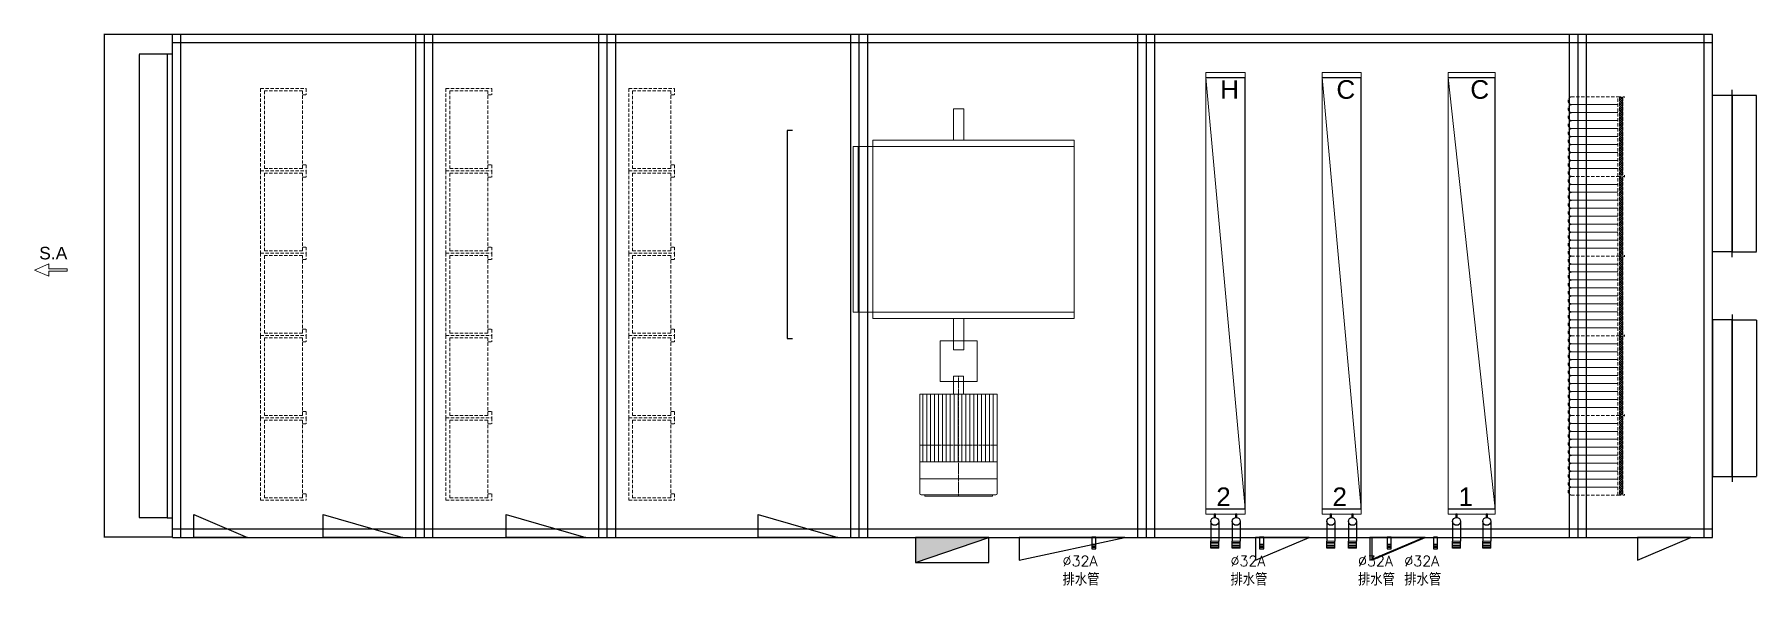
# Model space of a CAD drawing. Header units: millimetres. Extents: x -69706 to 52883, y -6882 to 68885.
# Drawn here: x -68360 to -55171, y 2278 to 6497 of the extents above; entities that cross this region are included whole.
import ezdxf

# ---------------------------------------------------------------- set-up
doc = ezdxf.new("R2010")
doc.units = ezdxf.units.MM
doc.linetypes.add('CENTER2', pattern=[28.575, 19.05, -3.175, 3.175, -3.175])
doc.linetypes.add('DASHEDX2', pattern=[38.1, 25.4, -12.7])
for name, color, linetype, lineweight in [('1co fi', 2, 'Continuous', 13), ('2 fan  m', 6, 'Continuous', 9), ('DIM', 3, 'Continuous', 20)]:
    doc.layers.add(name, color=color, linetype=linetype, lineweight=lineweight)
doc.layers.add('200', color=7, linetype='Continuous')
doc.styles.add('CHINA', font='simplex.shx', dxfattribs={"bigfont": 'chineset.shx'})
doc.styles.get("Standard").update_dxf_attribs({"font": 'arial.ttf'})
doc.dimstyles.new('ISO-25', dxfattribs={"dimtxt": 2.5, "dimasz": 2.5, "dimexe": 1.25, "dimexo": 0.625, "dimtad": 1, "dimtxsty": 'Standard', "dimcen": 2.5, "dimadec": 0, "dimazin": 0, "dimtfac": 1, "dimtmove": 0, "dimatfit": 3, "dimfxl": 1, "dimarcsym": 0})

msp = doc.modelspace()

# ---------------------------------------------------------------- texts
at = {"layer": '200', "color": 5, "char_height": 93.86, "width": 705.40414, "attachment_point": 1, "style": 'CHINA'}
for insert in [(-60485.7, 2505.138), (-59200.121, 2505.138), (-58223.091, 2505.138), (-57868.712, 2505.138)]:
    msp.add_mtext('\\pxsa0.53271;{\\H0.85233x;%%C32A\\P}排水管', dxfattribs=dict(at, insert=insert))
at = {"layer": 'DIM', "lineweight": 15, "char_height": 142.56, "width": 154.54433, "style": 'CHINA'}
for s, insert, attachment_point in [('{\\fArial|b0|i0|c0|p34;H}', (-59278.666, 6146.81), 1), ('{\\fArial|b0|i0|c0|p34;C}', (-58388.666, 6146.81), 1), ('{\\fArial|b0|i0|c0|p34;C}', (-57363.042, 6146.81), 1), ('{\\fArial|b0|i0|c0|p34;2}', (-59197.965, 2886.192), 9), ('{\\fArial|b0|i0|c0|p34;2}', (-58307.965, 2886.192), 9), ('{\\fArial|b0|i0|c0|p34;1}', (-57342.342, 2886.192), 9)]:
    msp.add_mtext(s, dxfattribs=dict(at, insert=insert, attachment_point=attachment_point))
at = {"layer": 'DIM', "insert": (-68324.144, 4870.712), "char_height": 96, "width": 156.10538, "attachment_point": 1, "style": 'CHINA'}
msp.add_mtext('{\\fArial|b0|i0|c0|p34;S.A}', dxfattribs=at)

# ---------------------------------------------------------------- blocks, each defined once
blk = doc.blocks.new('HE')
at = {"layer": '1co fi', "linetype": 'DASHEDX2'}
for p, q in [((23071, 10212), (23421, 10212)), ((23071, 10212), (23071, 9582)), ((23100, 10194), (23100, 9599)), ((23392, 10194), (23100, 10194)), ((23392, 9599), (23392, 10194)), ((23392, 10164), (23421, 10164)), ((23421, 10212), (23421, 10164)), ((23392, 9629), (23421, 9629)), ((23421, 9629), (23421, 9582)), ((23071, 9582), (23421, 9582)), ((23071, 9582), (23421, 9582)), ((23100, 9599), (23392, 9599))]:
    blk.add_line(p, q, dxfattribs=at)
blk = doc.blocks.new('final')
at = {"layer": '1co fi'}
blk.add_blockref('HE', (-23421, -9582), dxfattribs=at)
blk = doc.blocks.new('12.132131')
at = {"layer": '1co fi', "linetype": 'DASHEDX2'}
h = blk.add_hatch(dxfattribs=at)
h.set_pattern_fill('ANSI37', color=256, scale=100, style=0)
h.set_pattern_definition([(45, (4112.396, -56.011), (-8.838835, 8.838835), []), (135, (4112.396, -56.011), (-8.838835, -8.838835), [])])
h.paths.add_polyline_path([(4539, 2049), (4564, 2049), (4564, 2644), (4539, 2644)])
for p, q in [((4527, 2651), (4577, 2651)), ((4527, 2041), (4527, 2651)), ((4577, 2644), (4577, 2651)), ((4527, 2049), (4527, 2041)), ((4527, 2041), (4577, 2041)), ((4577, 2049), (4577, 2041))]:
    blk.add_line(p, q, dxfattribs=at)
blk.add_lwpolyline([(4564, 2049), (4564, 2644), (4539, 2644), (4539, 2049)], close=True, dxfattribs=at)
blk = doc.blocks.new('pre')
at = {"layer": '1co fi'}
blk.add_blockref('12.132131', (-4577, -2041), dxfattribs=at)
blk = doc.blocks.new('A$C6C8E4D39')
at = {"layer": '1co fi', "linetype": 'DASHEDX2'}
for p, q in [((24, 610), (381, 610)), ((24, 610), (381, 610)), ((24, 549), (381, 549)), ((381, 549), (27, 549)), ((24, 488), (381, 488)), ((24, 427), (381, 427)), ((381, 488), (27, 488)), ((381, 427), (27, 427)), ((24, 366), (381, 366)), ((24, 305), (381, 305)), ((381, 366), (27, 366)), ((381, 305), (27, 305)), ((24, 244), (381, 244)), ((24, 183), (381, 183)), ((381, 244), (27, 244)), ((381, 183), (27, 183)), ((24, 122), (381, 122)), ((24, 61), (381, 61)), ((381, 122), (27, 122)), ((381, 61), (27, 61)), ((24, 0), (381, 0)), ((24, 0), (381, 0))]:
    blk.add_line(p, q, dxfattribs=at)
for centre in [(31, 579), (31, 518), (31, 457), (31, 396), (31, 335), (31, 274), (31, 213), (31, 152), (31, 91), (31, 30)]:
    blk.add_arc(centre, 31.1, 97.7308, 256.5059, dxfattribs=at)
blk = doc.blocks.new('*D430')
at = {"layer": 'DIM', "color": 0, "lineweight": -2, "transparency": 16777216}
for p, q in [((-67344, 6347), (-67559, 6347)), ((-67558, 6344), (-67558, 2799)), ((-67344, 2797), (-67559, 2797))]:
    blk.add_line(p, q, dxfattribs=at)
at = {"layer": 'DIM', "color": 0, "transparency": 16777216}
for points in [[(-67558, 6344), (-67557, 6344), (-67558, 6347)], [(-67558, 2799), (-67557, 2799), (-67558, 2797)]]:
    blk.add_solid(points, dxfattribs=at)
at = {"layer": 'DIM', "color": 0, "transparency": 16777216, "insert": (-67560, 4572), "char_height": 2.5, "attachment_point": 5, "rotation": 90}
blk.add_mtext('3550', dxfattribs=at)
blk = doc.blocks.new('*D431')
at = {"layer": 'DIM', "color": 0, "lineweight": -2, "transparency": 16777216}
for p, q in [((-67304, 6497), (-67828, 6497)), ((-67826, 6494), (-67826, 2649)), ((-67304, 2647), (-67828, 2647))]:
    blk.add_line(p, q, dxfattribs=at)
at = {"layer": 'DIM', "color": 0, "transparency": 16777216}
for points in [[(-67827, 6494), (-67826, 6494), (-67826, 6497)], [(-67827, 2649), (-67826, 2649), (-67826, 2647)]]:
    blk.add_solid(points, dxfattribs=at)
at = {"layer": 'DIM', "color": 0, "transparency": 16777216, "insert": (-67828, 4572), "char_height": 2.5, "attachment_point": 5, "rotation": 90}
blk.add_mtext('3850', dxfattribs=at)
blk = doc.blocks.new('*D426')
at = {"layer": 'DIM', "color": 0, "lineweight": -2, "transparency": 16777216}
for p, q in [((-57532, 6166), (-57171, 6166)), ((-57173, 2866), (-57173, 6164)), ((-57532, 2864), (-57171, 2864))]:
    blk.add_line(p, q, dxfattribs=at)
at = {"layer": 'DIM', "color": 0, "transparency": 16777216}
for points in [[(-57173, 6164), (-57172, 6164), (-57173, 6166)], [(-57173, 2866), (-57172, 2866), (-57173, 2864)]]:
    blk.add_solid(points, dxfattribs=at)
at = {"layer": 'DIM', "color": 0, "transparency": 16777216, "insert": (-57174, 5666), "char_height": 2.5, "attachment_point": 5, "rotation": 90}
blk.add_mtext('{\\H0.6x;3302,32}', dxfattribs=at)
blk = doc.blocks.new('*D427')
at = {"layer": 'DIM', "color": 0, "lineweight": -2, "transparency": 16777216}
for p, q in [((-58498, 6166), (-58197, 6166)), ((-58198, 2866), (-58198, 6164)), ((-58498, 2864), (-58197, 2864))]:
    blk.add_line(p, q, dxfattribs=at)
at = {"layer": 'DIM', "color": 0, "transparency": 16777216}
for points in [[(-58199, 6164), (-58198, 6164), (-58198, 6166)], [(-58199, 2866), (-58198, 2866), (-58198, 2864)]]:
    blk.add_solid(points, dxfattribs=at)
at = {"layer": 'DIM', "color": 0, "transparency": 16777216, "insert": (-58200, 5666), "char_height": 2.5, "attachment_point": 5, "rotation": 90}
blk.add_mtext('{\\H0.6x;3302,32}', dxfattribs=at)
blk = doc.blocks.new('*D425')
at = {"layer": 'DIM', "color": 0, "lineweight": -2, "transparency": 16777216}
for p, q in [((-59388, 6166), (-59087, 6166)), ((-59088, 2866), (-59088, 6164)), ((-59388, 2864), (-59087, 2864))]:
    blk.add_line(p, q, dxfattribs=at)
at = {"layer": 'DIM', "color": 0, "transparency": 16777216}
for points in [[(-59089, 6164), (-59088, 6164), (-59088, 6166)], [(-59089, 2866), (-59088, 2866), (-59088, 2864)]]:
    blk.add_solid(points, dxfattribs=at)
at = {"layer": 'DIM', "color": 0, "transparency": 16777216, "insert": (-59090, 5666), "char_height": 2.5, "attachment_point": 5, "rotation": 90}
blk.add_mtext('{\\H0.6x;3302,32}', dxfattribs=at)
blk = doc.blocks.new('*D428')
at = {"layer": 'DIM', "color": 0, "lineweight": -2, "transparency": 16777216}
for p, q in [((-55358, 4312), (-55171, 4312)), ((-55172, 4309), (-55172, 3114)), ((-55358, 3112), (-55171, 3112))]:
    blk.add_line(p, q, dxfattribs=at)
at = {"layer": 'DIM', "color": 0, "transparency": 16777216}
for points in [[(-55173, 4309), (-55172, 4309), (-55172, 4312)], [(-55173, 3114), (-55172, 3114), (-55172, 3112)]]:
    blk.add_solid(points, dxfattribs=at)
at = {"layer": 'DIM', "color": 0, "transparency": 16777216, "insert": (-55174, 3712), "char_height": 2.5, "attachment_point": 5, "rotation": 90}
blk.add_mtext('1200', dxfattribs=at)
blk = doc.blocks.new('*D429')
at = {"layer": 'DIM', "color": 0, "lineweight": -2, "transparency": 16777216}
for p, q in [((-55358, 6032), (-55171, 6032)), ((-55172, 4834), (-55172, 6029)), ((-55358, 4832), (-55171, 4832))]:
    blk.add_line(p, q, dxfattribs=at)
at = {"layer": 'DIM', "color": 0, "transparency": 16777216}
for points in [[(-55173, 6029), (-55172, 6029), (-55172, 6032)], [(-55173, 4834), (-55172, 4834), (-55172, 4832)]]:
    blk.add_solid(points, dxfattribs=at)
at = {"layer": 'DIM', "color": 0, "transparency": 16777216, "insert": (-55174, 5432), "char_height": 2.5, "attachment_point": 5, "rotation": 90}
blk.add_mtext('1200', dxfattribs=at)
blk = doc.blocks.new('A$C4E021A34')
at = {"layer": '2 fan  m'}
for points in [[(616, 1606), (696, 1606), (696, 1846), (616, 1846)], [(0, 240), (1540, 240), (1540, 1606), (0, 1606)], [(0, 290), (1540, 290), (1540, 1556), (0, 1556)], [(616, 240), (696, 240), (696, 0), (616, 0)]]:
    blk.add_lwpolyline(points, close=True, dxfattribs=at)
blk = doc.blocks.new('A$C05B6578A')
for p, q in [((0, 35), (32, 35)), ((0, 23), (32, 23)), ((0, 12), (32, 12))]:
    blk.add_line(p, q)
blk.add_lwpolyline([(0, 0), (32, 0), (32, 88), (0, 88)], close=True)
blk = doc.blocks.new('A$C72C32AF2')
at = {"layer": '200', "rotation": 270}
blk.add_blockref('A$C05B6578A', (0, 32), dxfattribs=at)
blk = doc.blocks.new('A$C70347584')
at = {"ltscale": 3, "rotation": 90}
blk.add_blockref('A$C72C32AF2', (32, 0), dxfattribs=at)

# ---------------------------------------------------------------- dimensions: what is measured, and where the dimension line sits
at = {"layer": 'DIM'}
for base, p1, p2, picture, middle in [((-67826.478, 2646.775), (-67303.316, 6496.775), (-67303.316, 2646.775), '*D431', (-67828.38, 4571.775)), ((-67557.891, 2796.775), (-67343.316, 6346.775), (-67343.316, 2796.775), '*D430', (-67559.794, 4571.775))]:
    dim = msp.add_linear_dim(base=base, p1=p1, p2=p2, angle=90, dimstyle='ISO-25', dxfattribs=at)
    dim.commit()
    dim.dimension.update_dxf_attribs({"geometry": picture, "text_midpoint": middle})
at = {"layer": 'DIM', "color": 6}
for base, p1, p2, picture, middle in [((-59088.3156, 6166.2017), (-59388.3156, 2863.8775), (-59388.3156, 6166.2017), '*D425', (-59088.3156, 5666.0396)), ((-58198.3156, 6166.2017), (-58498.3156, 2863.8775), (-58498.3156, 6166.2017), '*D427', (-58198.3156, 5666.0396)), ((-57172.692, 6166.2017), (-57532.692, 2863.8775), (-57532.692, 6166.2017), '*D426', (-57172.692, 5666.0396))]:
    dim = msp.add_linear_dim(base=base, p1=p1, p2=p2, angle=90, text='{\\H0.6x;<>}', dimstyle='ISO-25', override={"dimfxl": 0.18}, dxfattribs=at)
    dim.commit()
    dim.dimension.update_dxf_attribs({"geometry": picture, "text_midpoint": middle, "dimtype": 160})
at = {"layer": 'DIM'}
for base, p1, p2, angle, picture, middle in [((-55172.197, 6031.775), (-55358.19, 4831.775), (-55358.19, 6031.775), 90, '*D429', (-55174.098, 5431.775)), ((-55172.197, 3111.775), (-55358.19, 4311.775), (-55358.19, 3111.775), 270, '*D428', (-55174.098, 3711.775))]:
    dim = msp.add_linear_dim(base=base, p1=p1, p2=p2, angle=angle, dimstyle='ISO-25', override={"dimfxl": 0.18}, dxfattribs=at)
    dim.commit()
    dim.dimension.update_dxf_attribs({"geometry": picture, "text_midpoint": middle})

# ---------------------------------------------------------------- hatches: boundary and pattern name
msp.add_hatch(color=256).paths.add_polyline_path([(-61612.596, 2454.989), (-61051.47, 2646.775), (-61612.596, 2646.775)])

# ---------------------------------------------------------------- linework, layer by layer
for p, q in [((-67303.316, 2646.775), (-67303.316, 6496.775)), ((-55508.19, 6496.775), (-67303.316, 6496.775)), ((-67238.316, 2646.775), (-67238.316, 6496.775)), ((-65438.316, 2646.775), (-65438.316, 6496.775)), ((-65373.316, 2646.775), (-65373.316, 6496.775)), ((-65308.316, 2646.775), (-65308.316, 6496.775)), ((-64038.316, 2646.775), (-64038.316, 6496.775)), ((-63973.316, 2646.775), (-63973.316, 6496.775)), ((-63908.316, 2646.775), (-63908.316, 6496.775)), ((-62108.316, 2646.775), (-62108.316, 6496.775)), ((-62043.316, 2646.775), (-62043.316, 6496.775)), ((-61978.316, 2646.775), (-61978.316, 6496.775)), ((-59908.316, 2646.775), (-59908.316, 6496.775)), ((-59843.316, 2646.775), (-59843.316, 6496.775)), ((-59778.316, 2646.775), (-59778.316, 6496.775)), ((-56603.19, 2646.775), (-56603.19, 6496.775)), ((-56538.19, 2646.775), (-56538.19, 6496.775)), ((-56473.19, 2646.775), (-56473.19, 6496.775)), ((-55573.19, 2646.775), (-55573.19, 6496.775)), ((-55508.19, 2646.775), (-55508.19, 6496.775)), ((-55508.19, 6431.775), (-67303.316, 6431.775)), ((-55358.19, 4791.775), (-55358.19, 6071.775)), ((-55358.19, 4351.775), (-55358.19, 3071.775)), ((-67303.316, 2711.775), (-55508.19, 2711.775)), ((-67303.316, 2646.775), (-55508.19, 2646.775)), ((-59351.226, 2769.288), (-59351.226, 2617.707)), ((-59290.405, 2769.288), (-59290.405, 2617.707)), ((-59186.226, 2769.288), (-59186.226, 2617.707)), ((-59125.405, 2769.288), (-59125.405, 2617.707)), ((-58461.226, 2769.288), (-58461.226, 2617.707)), ((-58400.405, 2769.288), (-58400.405, 2617.707)), ((-58296.226, 2769.288), (-58296.226, 2617.707)), ((-58235.405, 2769.288), (-58235.405, 2617.707)), ((-57498.602, 2769.288), (-57498.602, 2617.707)), ((-57437.782, 2769.288), (-57437.782, 2617.707)), ((-57267.602, 2769.288), (-57267.602, 2617.707)), ((-57206.782, 2769.288), (-57206.782, 2617.707)), ((-59351.226, 2563.877), (-59351.226, 2617.707)), ((-59290.405, 2563.877), (-59351.226, 2563.877)), ((-59290.405, 2563.877), (-59290.405, 2617.707)), ((-59186.226, 2563.877), (-59186.226, 2617.707)), ((-59125.405, 2563.877), (-59186.226, 2563.877)), ((-59125.405, 2563.877), (-59125.405, 2617.707)), ((-58461.226, 2563.877), (-58461.226, 2617.707)), ((-58400.405, 2563.877), (-58461.226, 2563.877)), ((-58400.405, 2563.877), (-58400.405, 2617.707)), ((-58296.226, 2563.877), (-58296.226, 2617.707)), ((-58235.405, 2563.877), (-58296.226, 2563.877)), ((-58235.405, 2563.877), (-58235.405, 2617.707)), ((-57498.602, 2563.877), (-57498.602, 2617.707)), ((-57437.782, 2563.877), (-57498.602, 2563.877)), ((-57437.782, 2563.877), (-57437.782, 2617.707)), ((-57267.602, 2563.877), (-57267.602, 2617.707)), ((-57206.782, 2563.877), (-57267.602, 2563.877)), ((-57206.782, 2563.877), (-57206.782, 2617.707))]:
    msp.add_line(p, q)
at = {"lineweight": 15}
for p, q in [((-59388.316, 6166.202), (-59088.316, 6166.202)), ((-59388.316, 6166.202), (-59088.316, 2863.877)), ((-58498.316, 6166.202), (-58198.316, 6166.202)), ((-58498.316, 6166.202), (-58198.316, 2863.877)), ((-57532.692, 6166.202), (-57172.692, 6166.202)), ((-57532.692, 6166.202), (-57172.692, 2863.877)), ((-59388.316, 2863.877), (-59088.316, 2863.877)), ((-58498.316, 2863.877), (-58198.316, 2863.877)), ((-57532.692, 2863.877), (-57172.692, 2863.877))]:
    msp.add_line(p, q, dxfattribs=at)
at = {"color": 2, "lineweight": 13}
for p, q in [((-59351.226, 2617.707), (-59290.405, 2617.707)), ((-59290.405, 2606.941), (-59351.226, 2606.941)), ((-59290.405, 2596.175), (-59351.226, 2596.175)), ((-59290.405, 2585.409), (-59351.226, 2585.409)), ((-59290.405, 2574.643), (-59351.226, 2574.643)), ((-59186.226, 2617.707), (-59125.405, 2617.707)), ((-59125.405, 2606.941), (-59186.226, 2606.941)), ((-59125.405, 2596.175), (-59186.226, 2596.175)), ((-59125.405, 2585.409), (-59186.226, 2585.409)), ((-59125.405, 2574.643), (-59186.226, 2574.643)), ((-58461.226, 2617.707), (-58400.405, 2617.707)), ((-58400.405, 2606.941), (-58461.226, 2606.941)), ((-58400.405, 2596.175), (-58461.226, 2596.175)), ((-58400.405, 2585.409), (-58461.226, 2585.409)), ((-58400.405, 2574.643), (-58461.226, 2574.643)), ((-58296.226, 2617.707), (-58235.405, 2617.707)), ((-58235.405, 2606.941), (-58296.226, 2606.941)), ((-58235.405, 2596.175), (-58296.226, 2596.175)), ((-58235.405, 2585.409), (-58296.226, 2585.409)), ((-58235.405, 2574.643), (-58296.226, 2574.643)), ((-57498.602, 2617.707), (-57437.782, 2617.707)), ((-57437.782, 2606.941), (-57498.602, 2606.941)), ((-57437.782, 2596.175), (-57498.602, 2596.175)), ((-57437.782, 2585.409), (-57498.602, 2585.409)), ((-57437.782, 2574.643), (-57498.602, 2574.643)), ((-57267.602, 2617.707), (-57206.782, 2617.707)), ((-57206.782, 2606.941), (-57267.602, 2606.941)), ((-57206.782, 2596.175), (-57267.602, 2596.175)), ((-57206.782, 2585.409), (-57267.602, 2585.409)), ((-57206.782, 2574.643), (-57267.602, 2574.643))]:
    msp.add_line(p, q, dxfattribs=at)
for points in [[(-67343.316, 2796.775), (-67303.316, 2796.775), (-67303.316, 6346.775), (-67343.316, 6346.775)], [(-55508.19, 4831.775), (-55508.19, 6031.775), (-55358.19, 6031.775), (-55358.19, 4831.775)], [(-55508.19, 4311.775), (-55508.19, 3111.775), (-55358.19, 3111.775), (-55358.19, 4311.775)], [(-61612.596, 2454.989), (-61051.47, 2454.989), (-61051.47, 2646.775), (-61612.596, 2646.775)], [(-61612.596, 2454.989), (-61051.47, 2646.775), (-61051.47, 2646.775), (-61612.596, 2646.775)]]:
    msp.add_lwpolyline(points, close=True)
at = {"lineweight": 15}
for points in [[(-59388.316, 2823.877), (-59088.316, 2823.877), (-59088.316, 6206.202), (-59388.316, 6206.202)], [(-58498.316, 2823.877), (-58198.316, 2823.877), (-58198.316, 6206.202), (-58498.316, 6206.202)], [(-57532.692, 2823.877), (-57172.692, 2823.877), (-57172.692, 6206.202), (-57532.692, 6206.202)]]:
    msp.add_lwpolyline(points, close=True, dxfattribs=at)
for points in [[(-62555.086, 5761.668), (-62595.086, 5761.668), (-62595.086, 4170.079), (-62555.086, 4170.079)], [(-59315.691, 2799.263), (-59315.691, 2823.877), (-59325.941, 2823.877), (-59325.941, 2799.263)], [(-59150.691, 2799.263), (-59150.691, 2823.877), (-59160.941, 2823.877), (-59160.941, 2799.263)], [(-58425.691, 2799.263), (-58425.691, 2823.877), (-58435.941, 2823.877), (-58435.941, 2799.263)], [(-58260.691, 2799.263), (-58260.691, 2823.877), (-58270.941, 2823.877), (-58270.941, 2799.263)], [(-57463.067, 2799.263), (-57463.067, 2823.877), (-57473.317, 2823.877), (-57473.317, 2799.263)], [(-57232.067, 2799.263), (-57232.067, 2823.877), (-57242.317, 2823.877), (-57242.317, 2799.263)]]:
    msp.add_lwpolyline(points)
at = {"color": 6}
for points in [[(-67138.316, 2646.775), (-67138.316, 2821.195), (-66728.316, 2646.775)], [(-66148.316, 2646.775), (-66148.316, 2821.195), (-65538.316, 2646.775)], [(-64748.316, 2646.775), (-64748.316, 2821.195), (-64138.316, 2646.775)], [(-62818.316, 2646.775), (-62818.316, 2821.195), (-62208.316, 2646.775)], [(-60818.316, 2646.775), (-60818.316, 2472.355), (-60008.316, 2646.775)], [(-59008.316, 2646.775), (-59008.316, 2472.355), (-58598.316, 2646.775)], [(-58132.692, 2646.775), (-58132.692, 2472.355), (-57722.692, 2646.775)], [(-58118.316, 2646.775), (-58118.316, 2472.355), (-57708.316, 2646.775)], [(-56083.19, 2646.775), (-56083.19, 2472.355), (-55673.19, 2646.775)]]:
    msp.add_lwpolyline(points, close=True, dxfattribs=at)
for centre in [(-59320.816, 2769.288), (-59155.816, 2769.288), (-58430.816, 2769.288), (-58265.816, 2769.288), (-57468.192, 2769.288), (-57237.192, 2769.288)]:
    msp.add_circle(centre, 30.41)
at = {"layer": '2 fan  m'}
for p, q in [((-61320.316, 3741.775), (-61320.316, 3881.775)), ((-61244.316, 3881.775), (-61320.316, 3881.775)), ((-61244.316, 3741.775), (-61244.316, 3881.775)), ((-61578.316, 2981.775), (-61578.316, 3741.775)), ((-61578.316, 3741.775), (-60986.316, 3741.775)), ((-61556.316, 3225.775), (-61556.316, 3741.775)), ((-61526.316, 3225.775), (-61526.316, 3741.775)), ((-61496.316, 3225.775), (-61496.316, 3741.775)), ((-61466.316, 3225.775), (-61466.316, 3741.775)), ((-61436.316, 3225.775), (-61436.316, 3741.775)), ((-61406.316, 3225.775), (-61406.316, 3741.775)), ((-61376.316, 3225.775), (-61376.316, 3741.775)), ((-61346.316, 3225.775), (-61346.316, 3741.775)), ((-61316.316, 3225.775), (-61316.316, 3741.775)), ((-61286.316, 3225.775), (-61286.316, 3741.775)), ((-61256.316, 3225.775), (-61256.316, 3741.775)), ((-61226.316, 3225.775), (-61226.316, 3741.775)), ((-61196.316, 3225.775), (-61196.316, 3741.775)), ((-61166.316, 3225.775), (-61166.316, 3741.775)), ((-61136.316, 3225.775), (-61136.316, 3741.775)), ((-61106.316, 3225.775), (-61106.316, 3741.775)), ((-61076.316, 3225.775), (-61076.316, 3741.775)), ((-61046.316, 3225.775), (-61046.316, 3741.775)), ((-61016.316, 3225.775), (-61016.316, 3741.775)), ((-60986.316, 3741.775), (-60986.316, 2981.775)), ((-60986.316, 3225.775), (-61578.316, 3225.775)), ((-60986.316, 3093.775), (-61578.316, 3093.775)), ((-60996.316, 2971.775), (-61568.316, 2971.775)), ((-61541.915, 2961.775), (-61541.915, 2971.775)), ((-61022.716, 2961.775), (-61541.915, 2961.775)), ((-61022.716, 2971.775), (-61022.716, 2961.775))]:
    msp.add_line(p, q, dxfattribs=at)
at = {"layer": '2 fan  m', "linetype": 'CENTER2'}
for p, q in [((-61282.316, 2961.775), (-61282.316, 3881.775)), ((-60986.316, 3351.775), (-61578.316, 3351.775))]:
    msp.add_line(p, q, dxfattribs=at)
at = {"layer": '2 fan  m'}
for points in [[(-62050.316, 4371.775), (-62090.316, 4371.775), (-62090.316, 5637.775), (-62050.316, 5637.775)], [(-61938.316, 4371.775), (-62050.316, 4371.775), (-62050.316, 5637.775), (-61938.316, 5637.775)]]:
    msp.add_lwpolyline(points, close=True, dxfattribs=at)
for centre, start, end in [((-61568.316, 2981.775), 180, 270), ((-60996.316, 2981.775), 270, 0)]:
    msp.add_arc(centre, 10, start, end, dxfattribs=at)
at = {"layer": 'DIM'}
msp.add_lwpolyline([(-68248.855, 4683.393), (-68109.929, 4683.393), (-68109.929, 4703.417), (-68248.855, 4703.417), (-68248.855, 4741.081), (-68360.115, 4693.405), (-68248.855, 4645.729)], close=True, dxfattribs=at)
at = {"layer": 'DIM', "ltscale": 3}
msp.add_lwpolyline([(-61424.464, 4151.309), (-61140.167, 4151.309), (-61140.167, 3839.398), (-61424.464, 3839.398)], close=True, dxfattribs=at)

# ---------------------------------------------------------------- block references
for name, p in [('final', (-66278.316, 5452.574)), ('final', (-64858.316, 5452.574)), ('final', (-63458.316, 5452.574)), ('pre', (-56183.19, 5410.301)), ('final', (-66278.316, 4822.574)), ('final', (-64858.316, 4822.574)), ('final', (-63458.316, 4822.574)), ('pre', (-56183.19, 4800.301)), ('final', (-66278.316, 4192.574)), ('final', (-64858.316, 4192.574)), ('final', (-63458.316, 4192.574)), ('pre', (-56183.19, 4190.301)), ('final', (-66278.316, 3562.574)), ('final', (-64858.316, 3562.574)), ('final', (-63458.316, 3562.574)), ('pre', (-56183.19, 3580.301)), ('final', (-66278.316, 2932.574)), ('final', (-64858.316, 2932.574)), ('final', (-63458.316, 2932.574)), ('pre', (-56183.19, 2970.301))]:
    msp.add_blockref(name, p)
at = {"layer": '2 fan  m'}
msp.add_blockref('A$C4E021A34', (-61938.316, 4081.775), dxfattribs=at)
at = {"layer": 'DIM'}
for p in [(-56614.331, 5410.301), (-56614.331, 4800.301), (-56614.331, 4190.301), (-56614.331, 3580.301), (-56614.331, 2970.301)]:
    msp.add_blockref('A$C6C8E4D39', p, dxfattribs=at)
at = {"layer": 'DIM', "ltscale": 3}
for p in [(-60262.949, 2559.15), (-58977.37, 2559.15), (-58000.34, 2559.15), (-57645.961, 2559.15)]:
    msp.add_blockref('A$C70347584', p, dxfattribs=at)

msp.set_redraw_order([(e.dxf.handle, doc.entitydb.next_handle()) for e in msp.query("TEXT MTEXT ATTDEF DIMENSION ARC_DIMENSION")])  # texts and dimensions are drawn at this point

doc.saveas('drawing.dxf')
